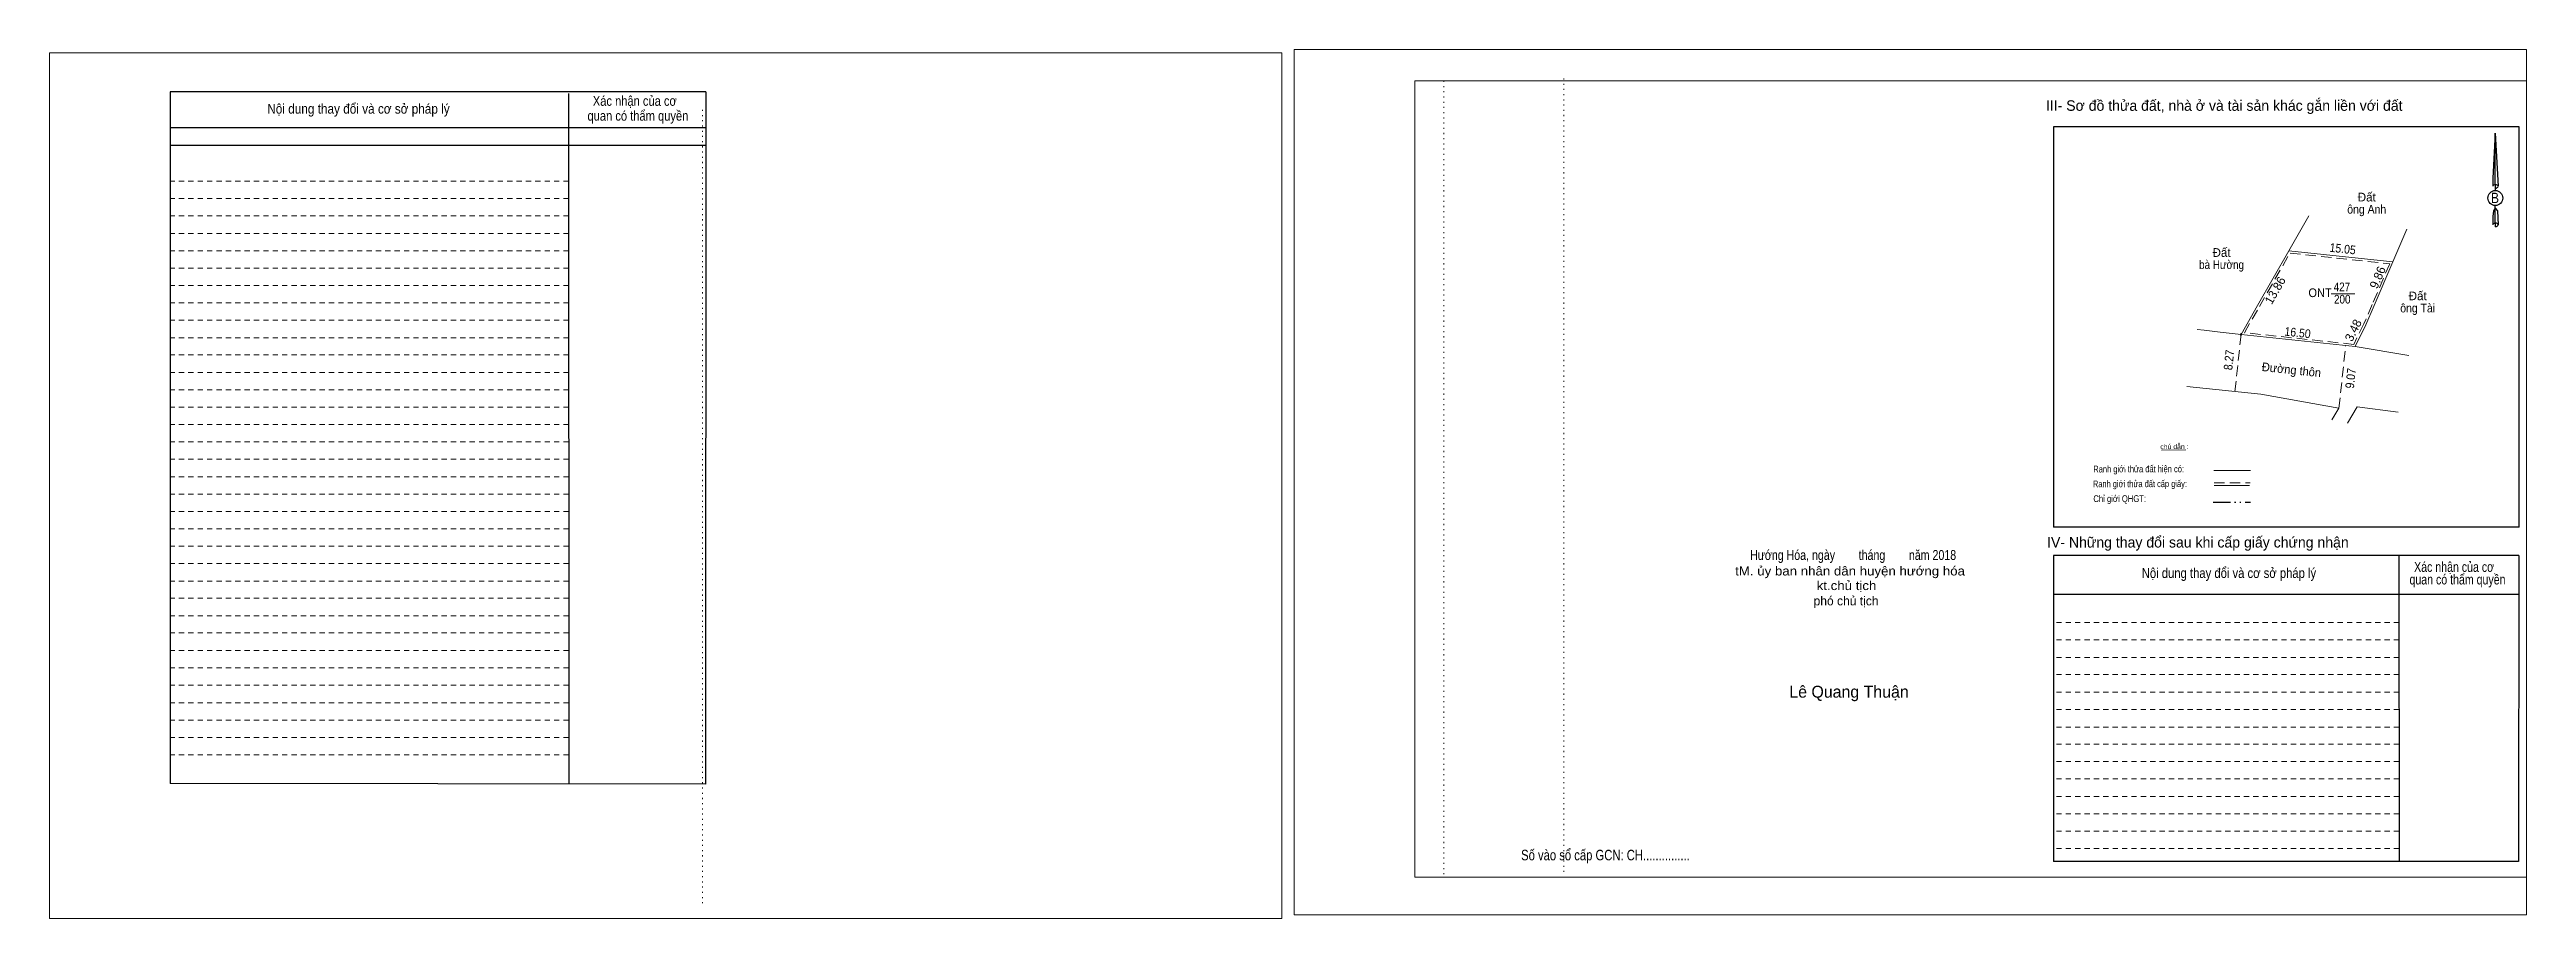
# Model space of a CAD drawing. Header units: metres. Extents: x 550268 to 551159, y 1840749 to 1841074.
# Drawn here: x 550348.3 to 550704.9, y 1840929.3 to 1841054.3 of the extents above; entities that cross this region are included whole.
import ezdxf
from ezdxf.enums import TextEntityAlignment as Align

# ---------------------------------------------------------------- set-up
doc = ezdxf.new("R2010")
doc.units = ezdxf.units.M
doc.header["$LTSCALE"] = 0.5
doc.header["$PDMODE"] = 32
doc.header["$PDSIZE"] = 0.25
for name, pattern in [('DASH_DOUBLE_DOT', [9.2, 5, -1.2, 0.3, -1.2, 0.3, -1.2]), ('DOTTED', [1.5, 0.3, -1.2]), ('MEDIUM_DASHED', [4.5, 3, -1.5]), ('SHORT_DASHED', [2.7, 1.5, -1.2])]:
    doc.linetypes.add(name, pattern=pattern)
for name, color, linetype, lineweight in [('1', 7, 'Continuous', 13), ('18', 7, 'Continuous', 25), ('28', 7, 'SHORT_DASHED', 13), ('5', 7, 'Continuous', 13), ('55', 7, 'Continuous', 13), ('7', 7, 'Continuous', 13)]:
    doc.layers.add(name, color=color, linetype=linetype, lineweight=lineweight)

msp = doc.modelspace()

# ---------------------------------------------------------------- texts
at = {"layer": '18'}
for s, height, width, p in [('B', 1.494, 0.85, (550700.335, 1841032.17)), ('tM. ủy ban nhân dân huyện hướng hóa', 1.297, 1.1, (550607.485, 1840978.6)), ('Hướng Hóa, ngày        tháng        năm 2018', 1.43, 0.8, (550607.925, 1840980.83)), ('kt.chủ tịch', 1.297, 1.1, (550606.975, 1840976.5)), ('Số vào sổ cấp GCN: CH...............', 1.513, 0.8, (550572.275, 1840937.62))]:
    msp.add_text(s, height=height, dxfattribs=dict(at, width=width)).set_placement(p, align=Align.CENTER)
for s, height, p in [('phó chủ tịch', 1.297, (550606.91, 1840974.3)), ('Lê Quang Thuận', 1.712, (550607.335, 1840961.02))]:
    msp.add_text(s, height=height, dxfattribs=at).set_placement(p, align=Align.CENTER)
at = {"layer": '28'}
for s, height, width, p in [('Xác nhận của cơ', 1.409, 0.85, (550432.535, 1841046.17)), ('Xác nhận của cơ', 1.409, 0.85, (550432.535, 1841046.17)), ('Nội dung thay đổi và cơ sở pháp lý', 1.409, 0.9, (550392.755, 1841045.04)), ('Nội dung thay đổi và cơ sở pháp lý', 1.409, 0.9, (550392.755, 1841045.04)), (' quan có thẩm quyền', 1.409, 0.85, (550432.76, 1841044.03)), (' quan có thẩm quyền', 1.409, 0.85, (550432.76, 1841044.03)), ('Nội dung thay đổi và cơ sở pháp lý', 1.426, 0.85, (550662.03, 1840978.24)), ('Xác nhận của cơ', 1.426, 0.8, (550694.44, 1840979.12)), (' quan có thẩm quyền', 1.426, 0.8, (550694.72, 1840977.31))]:
    msp.add_text(s, height=height, dxfattribs=dict(at, width=width)).set_placement(p, align=Align.CENTER)
for s, p in [('III- Sơ đồ thửa đất, nhà ở và tài sản khác gắn liền với đất', (550661.35, 1841045.45)), ('IV- Những thay đổi sau khi cấp giấy chứng nhận', (550657.56, 1840982.62))]:
    msp.add_text(s, height=1.513, dxfattribs=at).set_placement(p, align=Align.CENTER)
at = {"layer": '55'}
for s, height, width, p in [('Ranh giới thửa đất hiện có:', 0.976, 0.8, (550649.0288, 1840993.4351)), ('Ranh giới thửa đất cấp giấy:', 0.9718, 0.8, (550649.2139, 1840991.3057)), ('Chỉ giới QHGT:', 0.9718, 0.85, (550646.3089, 1840989.169))]:
    msp.add_text(s, height=height, rotation=0.135, dxfattribs=dict(at, width=width)).set_placement(p, align=Align.CENTER)
at = {"layer": '7'}
for p in [(550681.87, 1841032.41), (550660.97, 1841024.44), (550689.2, 1841018.2)]:
    msp.add_text('Đất', height=1.25, dxfattribs=at).set_placement(p, align=Align.CENTER)
for s, width, p in [('ông Anh', 0.9, (550681.865, 1841030.66)), ('bà Hường', 0.85, (550660.965, 1841022.69)), ('ONT', 0.95, (550675.15, 1841018.65)), ('427', 0.85, (550678.295, 1841019.49)), ('200', 0.85, (550678.34, 1841017.72)), ('ông Tài', 0.9, (550689.2, 1841016.45))]:
    msp.add_text(s, height=1.25, dxfattribs=dict(at, width=width)).set_placement(p, align=Align.CENTER)
for s, rotation, width, p in [('15.05', 353.895, 0.9, (550678.3435, 1841024.9828)), ('16.50', 353.913, 0.9, (550671.8487, 1841012.9207)), ('8.27', 83.958, 0.9, (550662.6523, 1841009.5392)), ('Đường thôn', 353.913, 0.95, (550670.9637, 1841007.5716)), ('9.07', 83.925, 0.9, (550680.1631, 1841006.8989))]:
    msp.add_text(s, height=1.25, rotation=rotation, dxfattribs=dict(at, width=width)).set_placement(p, align=Align.CENTER)
for s, height, rotation, p in [('9.86', 1.25, 66.763, (550684.0084, 1841021.2334)), ('13.86', 1.25, 60.199, (550669.2293, 1841019.3044)), ('3.48', 1.25, 63.582, (550680.4811, 1841013.5919)), ('chú dẫn :', 0.7185, 359.974, (550654.1848, 1840996.779))]:
    msp.add_text(s, height=height, rotation=rotation, dxfattribs=at).set_placement(p, align=Align.CENTER)

# ---------------------------------------------------------------- linework, layer by layer
at = {"layer": '1'}
for p, q in [((550544.84, 1841049.76), (550704.86, 1841049.76)), ((550544.84, 1840935.22), (550544.84, 1841049.76)), ((550704.86, 1841049.76), (550704.86, 1840934.26)), ((550544.84, 1840935.22), (550704.86, 1840935.22))]:
    msp.add_line(p, q, dxfattribs=at)
at = {"layer": '1', "linetype": 'DOTTED'}
for p, q in [((550548.99, 1841049.76), (550548.99, 1840935.22)), ((550566.26, 1841050.1), (550566.26, 1840935.54)), ((550442.28, 1841045.59), (550442.28, 1840931.06))]:
    msp.add_line(p, q, dxfattribs=at)
at = {"layer": '1'}
for points in [[(550348.28, 1840929.26), (550525.69, 1840929.26), (550525.69, 1841053.78), (550348.28, 1841053.78)], [(550348.28, 1841053.78), (550525.69, 1841053.78), (550525.69, 1840929.26), (550348.28, 1840929.26)], [(550348.28, 1840929.26), (550525.69, 1840929.26), (550525.69, 1841053.78), (550348.28, 1841053.78)], [(550527.45, 1840929.78), (550704.86, 1840929.78), (550704.86, 1841054.26), (550527.45, 1841054.26)]]:
    msp.add_lwpolyline(points, close=True, dxfattribs=at)
msp.add_lwpolyline([(550551.32, 1841049.76), (550704.86, 1841049.76), (550704.86, 1840935.22), (550551.32, 1840935.22)], dxfattribs=at)
at = {"layer": '18'}
for p, q in [((550700.37, 1841042.24), (550700.78, 1841034.61)), ((550700.37, 1841042.24), (550700.78, 1841034.61)), ((550700.37, 1841042.24), (550700.78, 1841034.61)), ((550700.04, 1841035.78), (550700, 1841034.62)), ((550700.37, 1841034.83), (550700.37, 1841034.56)), ((550700.37, 1841034.56), (550700.37, 1841034.35)), ((550700.37, 1841034.35), (550700.37, 1841034.04)), ((550700.37, 1841034.35), (550700.37, 1841034.04)), ((550700.37, 1841034.35), (550700.37, 1841034.04)), ((550700.78, 1841034.61), (550700.78, 1841034.62)), ((550700.37, 1841031.46), (550700.37, 1841031.8)), ((550700.37, 1841031.46), (550700.37, 1841031.8)), ((550700.37, 1841031.46), (550700.37, 1841031.8)), ((550700.37, 1841031.46), (550700.67, 1841031.05)), ((550700.37, 1841031.46), (550700.67, 1841031.05)), ((550700.37, 1841031.46), (550700.67, 1841031.05)), ((550700.67, 1841031.05), (550700.78, 1841029.04)), ((550700.67, 1841031.05), (550700.78, 1841029.04)), ((550700.67, 1841031.05), (550700.78, 1841029.04)), ((550700.37, 1841029.3), (550700.37, 1841029.01)), ((550700.37, 1841029.01), (550700.37, 1841028.78)), ((550700.78, 1841029.04), (550700.78, 1841029.06))]:
    msp.add_line(p, q, dxfattribs=at)
for points in [[(550700.37, 1841034.83), (550700.37, 1841042.24), (550700.04, 1841035.78)], [(550700.37, 1841029.3), (550700.37, 1841031.46), (550700.12, 1841031.05), (550700.04, 1841030.23), (550700, 1841029.06)]]:
    msp.add_lwpolyline(points, dxfattribs=at)
msp.add_ellipse((550700.3864, 1841032.9018), major_axis=(0, 1.0876), ratio=0.983453, dxfattribs=at)
for centre, start_param, end_param in [((550700.3868, 1841034.5776), 1.57079633, 3.07445202), ((550700.3868, 1841034.5776), 0.06714063, 1.57079633), ((550700.3868, 1841034.5776), 4.71238898, 6.28318531), ((550700.3868, 1841029.0269), 2.49106941, 3.07427841), ((550700.3868, 1841029.0269), 1.57079633, 2.49106941), ((550700.3868, 1841029.0269), 0.06714063, 1.57079633), ((550700.3868, 1841029.0269), 4.71238898, 6.28318531)]:
    msp.add_ellipse(centre, major_axis=(0.3921, 0), ratio=0.655448, start_param=start_param, end_param=end_param, dxfattribs=at)
at = {"layer": '28', "linetype": 'Continuous', "lineweight": 25}
for p, q in [((550442.78, 1841048.18), (550365.63, 1841048.18)), ((550423.01, 1841047.92), (550423.04, 1840948.62)), ((550442.78, 1841048.18), (550442.72, 1840948.56)), ((550442.78, 1841042.98), (550365.73, 1841042.98)), ((550442.78, 1841042.98), (550365.73, 1841042.98)), ((550442.78, 1841040.47), (550365.73, 1841040.47)), ((550703.82, 1840985.54), (550636.79, 1840985.54)), ((550686.51, 1840981.46), (550686.54, 1840937.47)), ((550703.75, 1840981.46), (550703.73, 1840937.47)), ((550703.73, 1840975.88), (550636.75, 1840975.88)), ((550442.72, 1840948.56), (550365.63, 1840948.67)), ((550703.73, 1840937.47), (550636.75, 1840937.47))]:
    msp.add_line(p, q, dxfattribs=at)
at = {"layer": '28'}
for p, q in [((550423.01, 1841035.34), (550365.63, 1841035.34)), ((550423.01, 1841032.82), (550365.63, 1841032.82)), ((550423.01, 1841030.34), (550365.63, 1841030.34)), ((550423.01, 1841027.8), (550365.63, 1841027.8)), ((550423.01, 1841025.32), (550365.63, 1841025.32)), ((550423.01, 1841022.81), (550365.63, 1841022.81)), ((550423.01, 1841020.31), (550365.63, 1841020.31)), ((550423.01, 1841017.81), (550365.63, 1841017.81)), ((550423.01, 1841015.32), (550365.63, 1841015.32)), ((550423.01, 1841012.81), (550365.63, 1841012.81)), ((550423.01, 1841010.32), (550365.63, 1841010.32)), ((550423.01, 1841007.8), (550365.63, 1841007.8)), ((550423.01, 1841005.33), (550365.63, 1841005.33)), ((550423.01, 1841002.83), (550365.63, 1841002.83)), ((550423.01, 1841000.31), (550365.63, 1841000.31)), ((550423.01, 1840997.84), (550365.63, 1840997.84)), ((550423.01, 1840995.31), (550365.63, 1840995.31)), ((550423.01, 1840992.81), (550365.63, 1840992.81)), ((550423.01, 1840990.3), (550365.63, 1840990.3)), ((550423.01, 1840987.81), (550365.63, 1840987.81)), ((550423.01, 1840985.3), (550365.63, 1840985.3)), ((550423.01, 1840982.8), (550365.63, 1840982.8)), ((550423.01, 1840980.3), (550365.63, 1840980.3)), ((550423.01, 1840977.8), (550365.63, 1840977.8)), ((550423.01, 1840975.32), (550365.63, 1840975.32)), ((550423.01, 1840972.79), (550365.63, 1840972.79)), ((550423.01, 1840970.33), (550365.63, 1840970.33)), ((550686.53, 1840971.83), (550636.75, 1840971.83)), ((550686.53, 1840969.33), (550636.75, 1840969.33)), ((550423.01, 1840967.8), (550365.63, 1840967.8)), ((550686.53, 1840966.82), (550636.75, 1840966.82)), ((550423.01, 1840965.31), (550365.63, 1840965.31)), ((550423.01, 1840962.8), (550365.63, 1840962.8)), ((550686.53, 1840964.33), (550636.75, 1840964.33)), ((550423.01, 1840960.28), (550365.63, 1840960.28)), ((550686.53, 1840961.82), (550636.75, 1840961.82)), ((550686.53, 1840959.32), (550636.75, 1840959.32)), ((550423.01, 1840957.8), (550365.63, 1840957.8)), ((550423.01, 1840955.29), (550365.63, 1840955.29)), ((550686.53, 1840956.8), (550636.75, 1840956.8)), ((550423.01, 1840952.78), (550365.63, 1840952.78)), ((550686.54, 1840954.31), (550636.75, 1840954.31)), ((550686.54, 1840951.82), (550636.75, 1840951.82)), ((550686.54, 1840949.33), (550636.75, 1840949.33)), ((550686.54, 1840946.82), (550636.75, 1840946.82)), ((550686.54, 1840944.31), (550636.75, 1840944.31)), ((550686.54, 1840941.83), (550636.75, 1840941.83)), ((550686.54, 1840939.33), (550636.75, 1840939.33))]:
    msp.add_line(p, q, dxfattribs=at)
at = {"layer": '28', "linetype": 'Continuous', "lineweight": 25}
for points in [[(550442.78, 1841048.18), (550365.63, 1841048.18), (550365.63, 1840948.67)], [(550703.82, 1840985.54), (550703.82, 1841043.14), (550636.79, 1841043.14), (550636.79, 1840985.54)], [(550703.75, 1840981.46), (550636.75, 1840981.46), (550636.75, 1840937.47)]]:
    msp.add_lwpolyline(points, dxfattribs=at)
at = {"layer": '5', "linetype": 'DASH_DOUBLE_DOT', "lineweight": 25}
msp.add_line((550659.75, 1840989.14), (550665.15, 1840989.14), dxfattribs=at)
at = {"layer": '55'}
for p, q in [((550659.87, 1840993.68), (550665.15, 1840993.68)), ((550659.91, 1840991.56), (550664.97, 1840991.56)), ((550659.91, 1840991.56), (550664.97, 1840991.56))]:
    msp.add_line(p, q, dxfattribs=at)
at = {"layer": '55', "linetype": 'MEDIUM_DASHED'}
msp.add_line((550659.9, 1840991.92), (550665.08, 1840991.92), dxfattribs=at)
at = {"layer": '7'}
for p, q in [((550670.66, 1841025.31), (550673.53, 1841030.32)), ((550687.64, 1841028.42), (550685.62, 1841023.71)), ((550685.62, 1841023.71), (550670.66, 1841025.31)), ((550685.62, 1841023.71), (550682.94, 1841017.46)), ((550676.74, 1841019.11), (550680.13, 1841019.11)), ((550682.94, 1841017.46), (550681.73, 1841014.65)), ((550658.48, 1841013.88), (550657.47, 1841014)), ((550658.48, 1841013.88), (550657.47, 1841014)), ((550660.78, 1841013.62), (550658.48, 1841013.88)), ((550663.77, 1841013.28), (550660.78, 1841013.62)), ((550680.18, 1841011.53), (550663.77, 1841013.28)), ((550680.18, 1841011.53), (550681.73, 1841014.65)), ((550680.18, 1841011.53), (550687.93, 1841010.23)), ((550655.96, 1841005.79), (550666.64, 1841004.67)), ((550655.96, 1841005.79), (550666.64, 1841004.67)), ((550652.32, 1840996.64), (550655.81, 1840996.69))]:
    msp.add_line(p, q, dxfattribs=at)
at = {"layer": '7', "linetype": 'MEDIUM_DASHED'}
for p, q in [((550662.9, 1841005.06), (550663.77, 1841013.28)), ((550677.87, 1841002.65), (550678.83, 1841011.67))]:
    msp.add_line(p, q, dxfattribs=at)
at = {"layer": '7'}
for points in [[(550663.77, 1841013.28), (550666.16, 1841017.46), (550670.66, 1841025.31)], [(550666.16, 1841017.46), (550670.66, 1841025.31), (550685.62, 1841023.71), (550682.94, 1841017.46)], [(550682.94, 1841017.46), (550681.73, 1841014.65), (550680.18, 1841011.53), (550663.77, 1841013.28), (550666.16, 1841017.46)], [(550663.77, 1841013.28), (550660.78, 1841013.62), (550658.48, 1841013.88)], [(550676.85, 1841000.98), (550677.87, 1841002.65), (550666.64, 1841004.67)], [(550677.06, 1841001.32), (550677.87, 1841002.65), (550666.64, 1841004.67)], [(550679.12, 1841000.51), (550680.49, 1841002.86), (550686.38, 1841002.1)], [(550679.59, 1841001.32), (550680.49, 1841002.86), (550686.38, 1841002.1)]]:
    msp.add_lwpolyline(points, dxfattribs=at)
at = {"layer": '7', "linetype": 'MEDIUM_DASHED'}
for points in [[(550666.42, 1841017.31), (550670.82, 1841024.99), (550685.18, 1841023.45), (550682.66, 1841017.58)], [(550682.66, 1841017.58), (550681.46, 1841014.78), (550680, 1841011.85), (550664.26, 1841013.53), (550666.42, 1841017.31)]]:
    msp.add_lwpolyline(points, dxfattribs=at)
at = {"layer": '7'}
msp.add_point((550663.77, 1841013.28), dxfattribs=at)

msp.set_redraw_order([(e.dxf.handle, doc.entitydb.next_handle()) for e in msp.query("TEXT MTEXT ATTDEF DIMENSION ARC_DIMENSION")])  # texts and dimensions are drawn at this point

doc.saveas('drawing.dxf')
